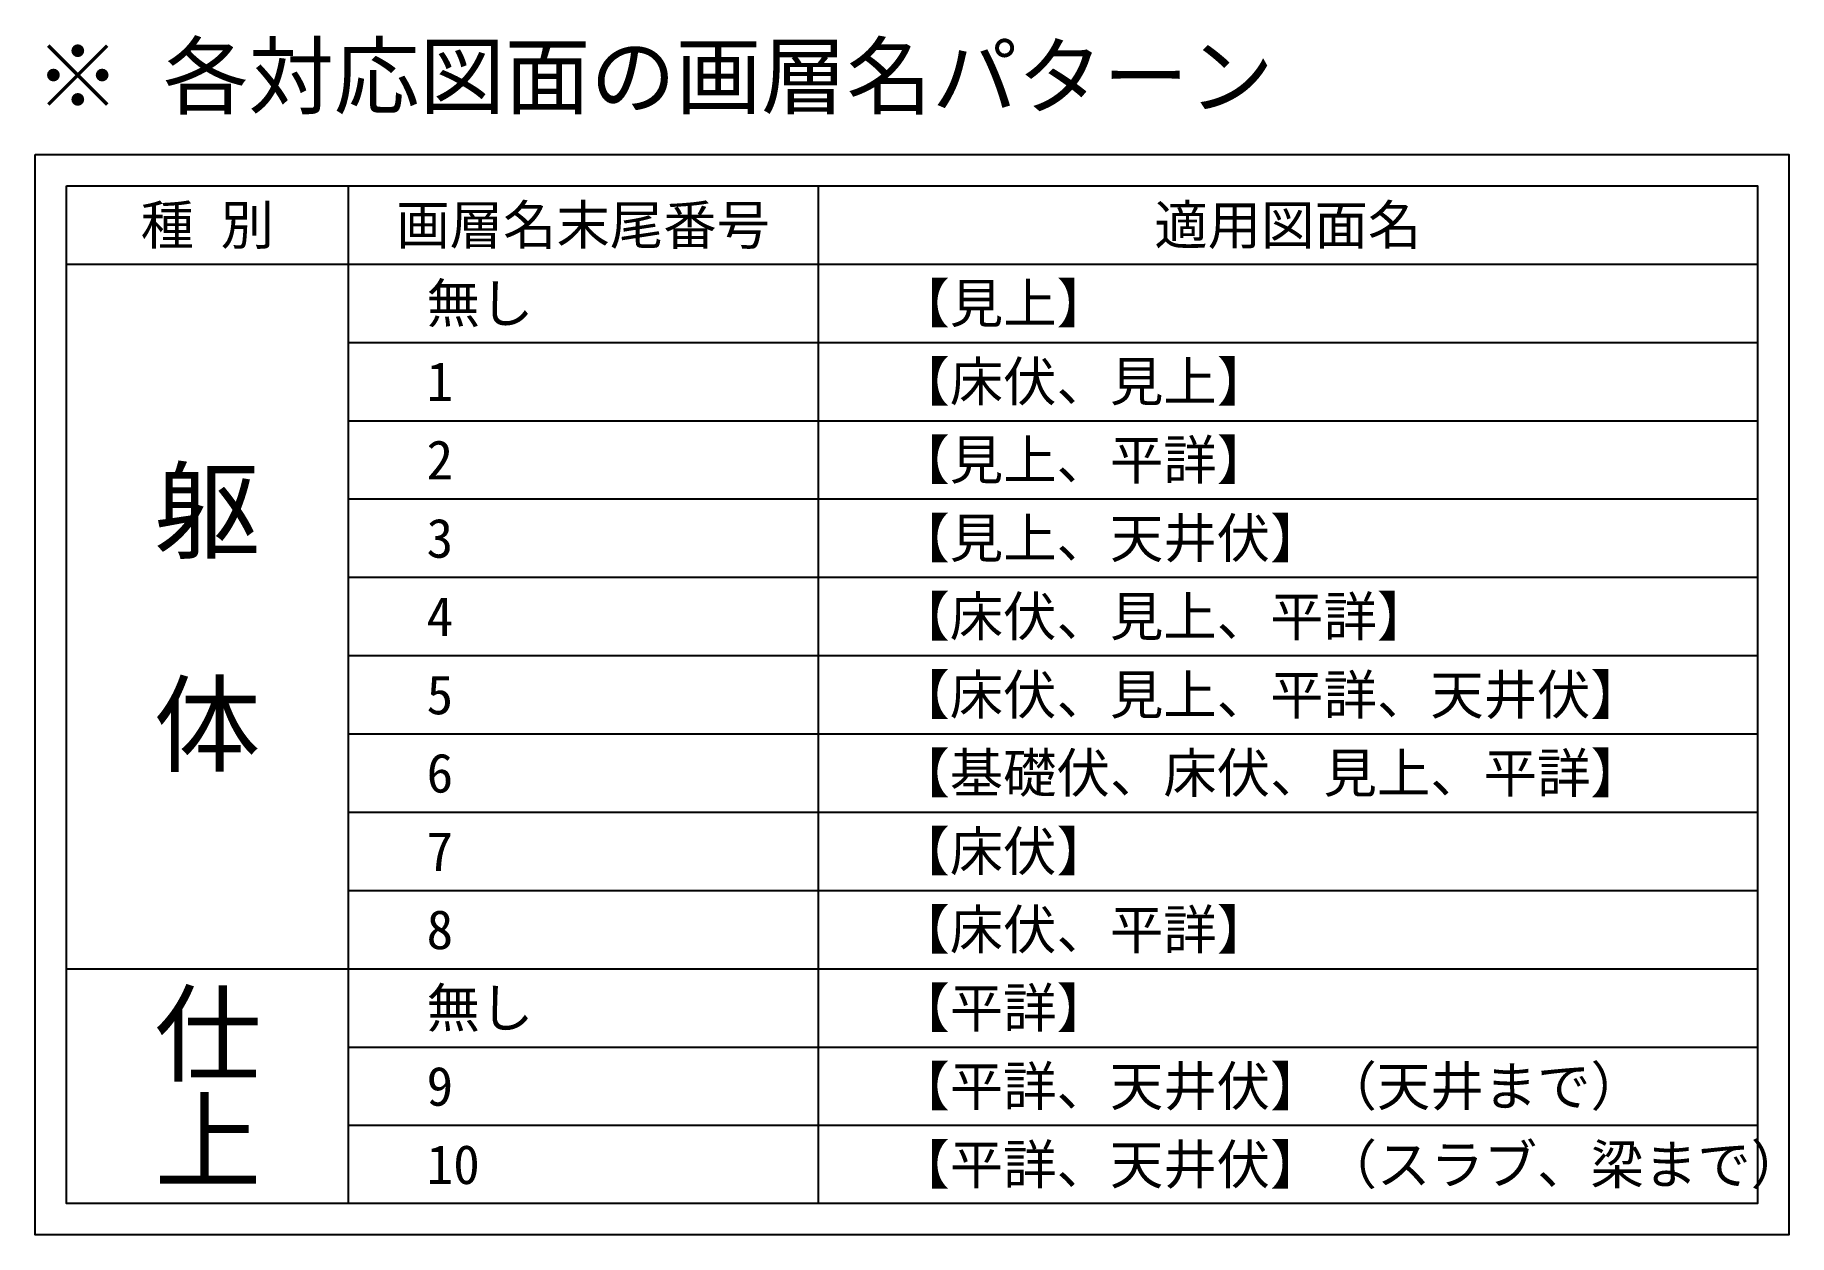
# Model space of a CAD drawing. Header units: millimetres. Extents: x -67913 to 128525, y -54442 to 63422.
# Drawn here: x -30278 to -30166, y -29995 to -29918.4 of the extents above; entities that cross this region are included whole.
import ezdxf
from ezdxf.enums import TextEntityAlignment as Align

# ---------------------------------------------------------------- set-up
doc = ezdxf.new("R2010")
doc.units = ezdxf.units.MM
doc.header["$LTSCALE"] = 500
doc.layers.add('000Waku', color=3, linetype='Continuous')
doc.styles.add('ｺﾞｼｯｸ', font='MS Gothic.ttf')
doc.styles.add('ｺﾞｼｯｸ-縦', font='@MS Gothic.ttf')

msp = doc.modelspace()

# ---------------------------------------------------------------- texts
at = {"layer": '000Waku', "color": 30, "style": 'ｺﾞｼｯｸ'}
for s, height, p in [('※ 各対応図面の画層名パターン', 4, (-30278, -29921)), ('無し', 2.5, (-30253, -29935.5)), ('【見上】', 2.5, (-30223, -29935.5)), ('1', 2.5, (-30253, -29940.5)), ('【床伏、見上】', 2.5, (-30223, -29940.5)), ('2', 2.5, (-30253, -29945.5)), ('【見上、平詳】', 2.5, (-30223, -29945.5)), ('3', 2.5, (-30253, -29950.5)), ('【見上、天井伏】', 2.5, (-30223, -29950.5)), ('4', 2.5, (-30253, -29955.5)), ('【床伏、見上、平詳】', 2.5, (-30223, -29955.5)), ('【床伏、見上、平詳、天井伏】', 2.5, (-30223, -29960.5)), ('5', 2.5, (-30253, -29960.5)), ('6', 2.5, (-30253, -29965.5)), ('【基礎伏、床伏、見上、平詳】', 2.5, (-30223, -29965.5)), ('【床伏】', 2.5, (-30223, -29970.5)), ('7', 2.5, (-30253, -29970.5)), ('8', 2.5, (-30253, -29975.5)), ('【床伏、平詳】', 2.5, (-30223, -29975.5)), ('無し', 2.5, (-30253, -29980.5)), ('【平詳】', 2.5, (-30223, -29980.5)), ('9', 2.5, (-30253, -29985.5)), ('【平詳、天井伏】（天井まで）', 2.5, (-30223, -29985.5)), ('【平詳、天井伏】（スラブ、梁まで）', 2.5, (-30223, -29990.5)), ('10', 2.5, (-30253, -29990.5))]:
    msp.add_text(s, height=height, dxfattribs=at).set_placement(p, align=Align.MIDDLE_LEFT)
for s, p in [('種 別', (-30267, -29930.5)), ('画層名末尾番号', (-30243, -29930.5)), ('適用図面名', (-30198, -29930.5))]:
    msp.add_text(s, height=2.5, dxfattribs=at).set_placement(p, align=Align.MIDDLE_CENTER)
at = {"layer": '000Waku', "color": 30, "style": 'ｺﾞｼｯｸ-縦'}
for s, p in [('躯\u3000体', (-30267, -29955.5)), ('仕上', (-30267, -29985.5))]:
    msp.add_text(s, height=5, rotation=270, dxfattribs=at).set_placement(p, align=Align.MIDDLE)

# ---------------------------------------------------------------- linework, layer by layer
at = {"layer": '000Waku', "color": 30}
for p, q in [((-30258, -29928), (-30258, -29993)), ((-30228, -29928), (-30228, -29993)), ((-30276, -29933), (-30168, -29933)), ((-30258, -29938), (-30168, -29938)), ((-30258, -29943), (-30168, -29943)), ((-30258, -29948), (-30168, -29948)), ((-30258, -29953), (-30168, -29953)), ((-30258, -29958), (-30168, -29958)), ((-30258, -29963), (-30168, -29963)), ((-30258, -29968), (-30168, -29968)), ((-30258, -29973), (-30168, -29973)), ((-30276, -29978), (-30168, -29978)), ((-30258, -29983), (-30168, -29983)), ((-30258, -29988), (-30168, -29988))]:
    msp.add_line(p, q, dxfattribs=at)
for points in [[(-30278, -29926), (-30166, -29926), (-30166, -29995), (-30278, -29995)], [(-30276, -29928), (-30168, -29928), (-30168, -29993), (-30276, -29993)]]:
    msp.add_lwpolyline(points, close=True, dxfattribs=at)

msp.set_redraw_order([(e.dxf.handle, doc.entitydb.next_handle()) for e in msp.query("TEXT MTEXT ATTDEF DIMENSION ARC_DIMENSION")])  # texts and dimensions are drawn at this point

doc.saveas('drawing.dxf')
